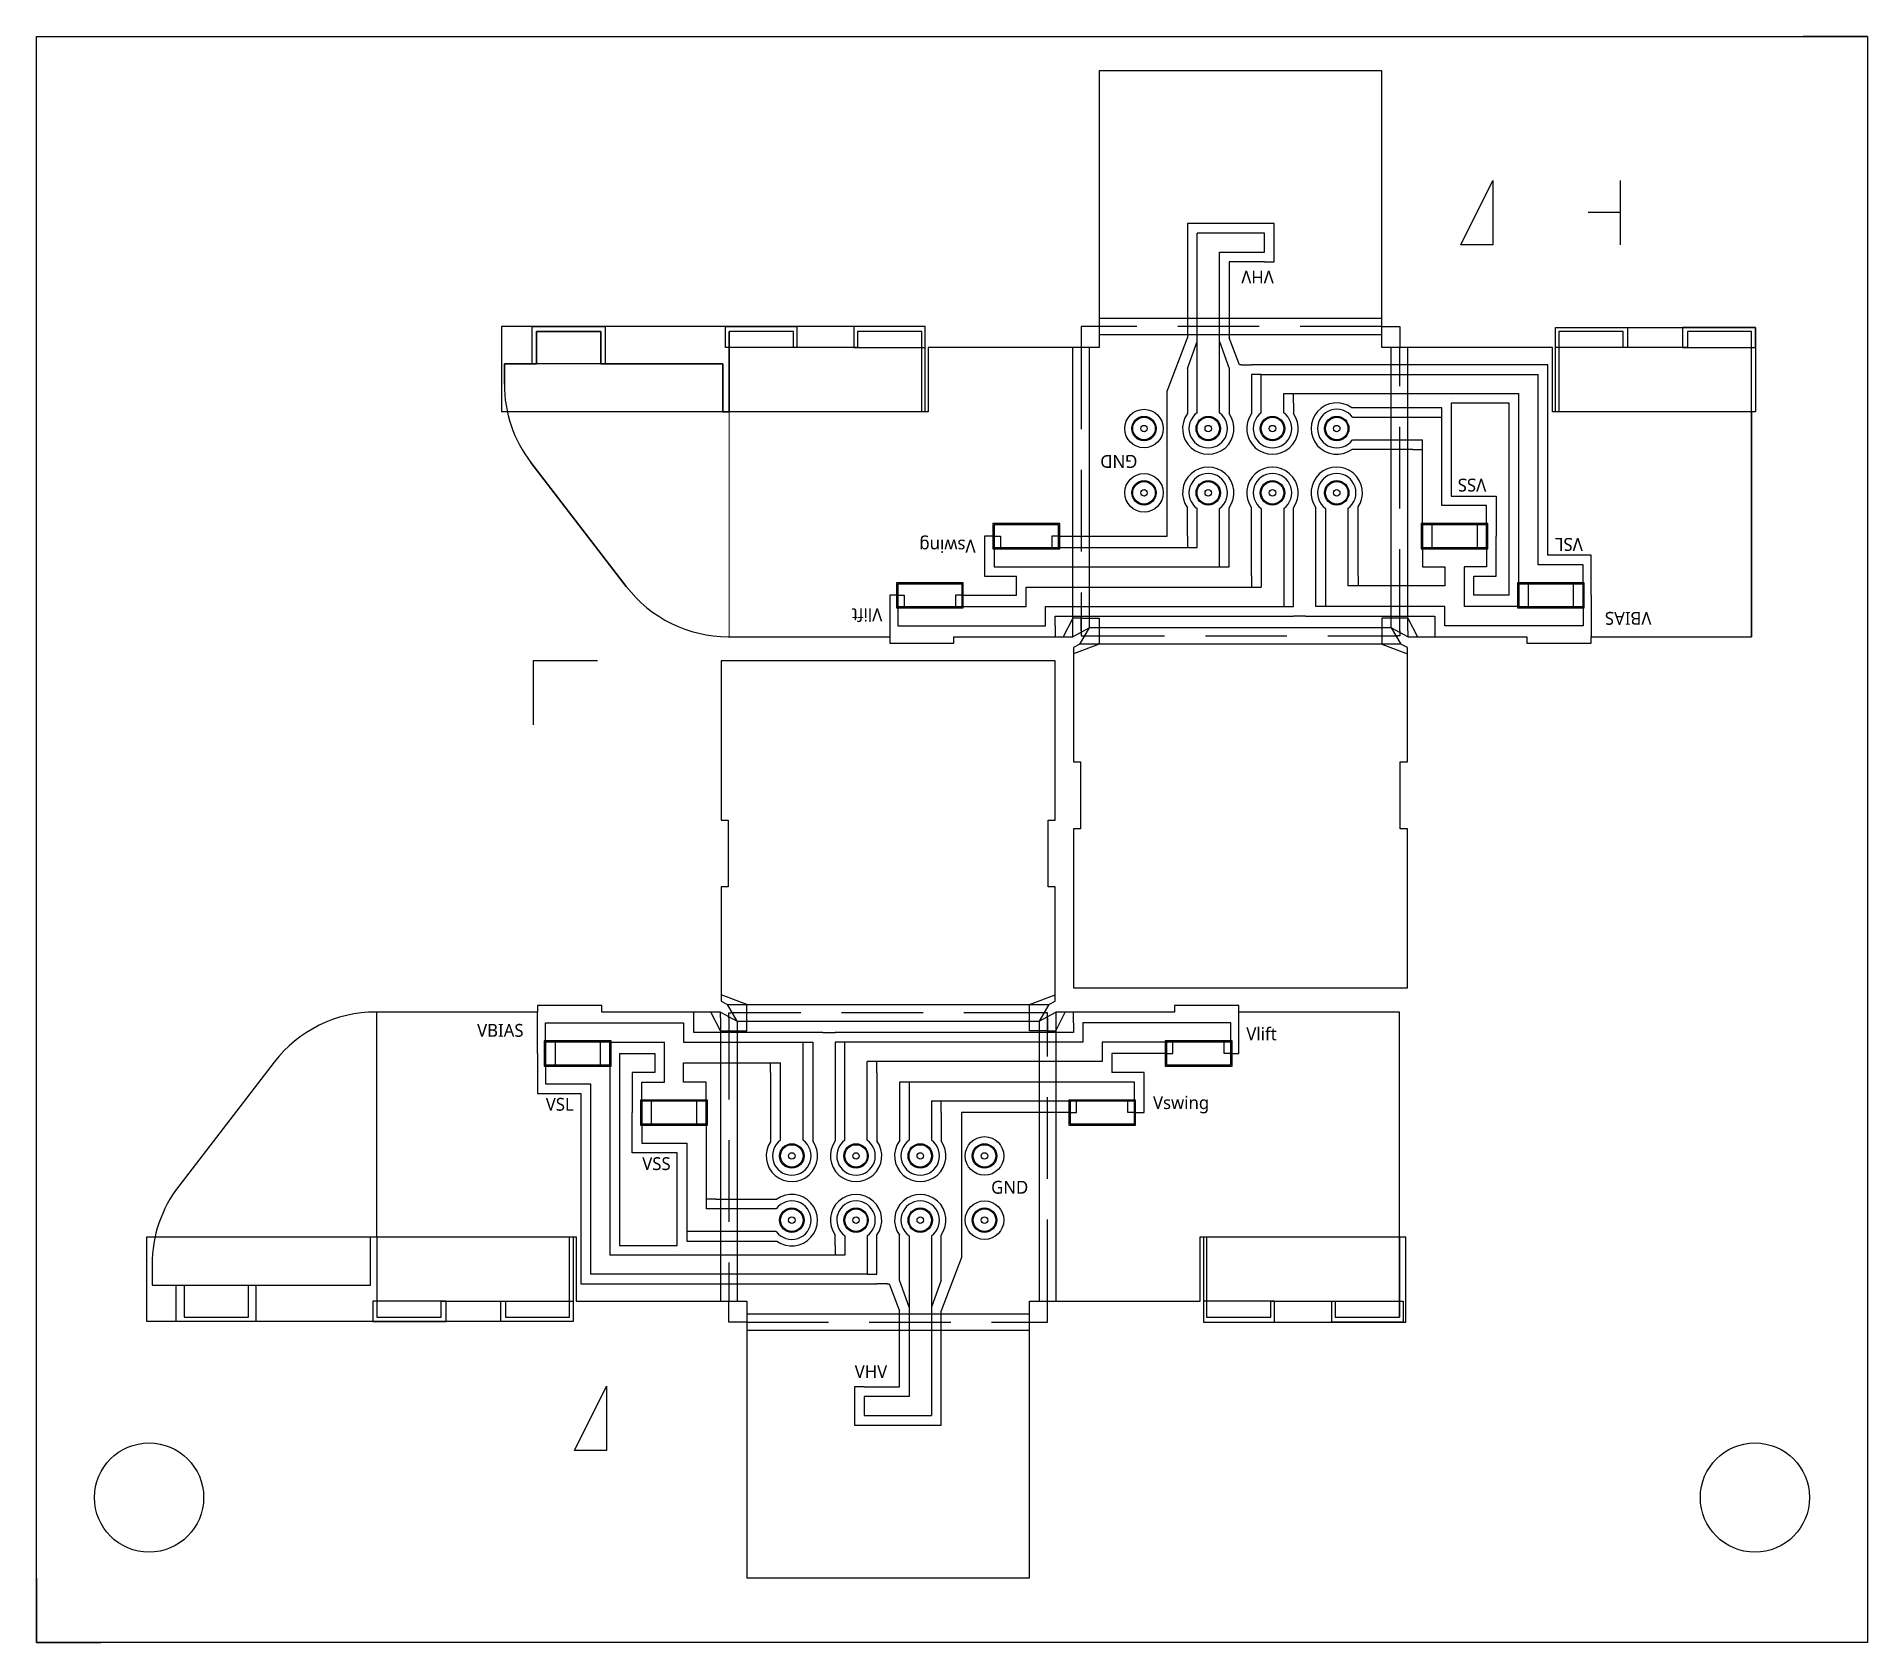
# Model space of a CAD drawing. Header units: millimetres. Extents: x 5.3 to 33.8, y 19.4 to 44.4.
import ezdxf

# ---------------------------------------------------------------- set-up
doc = ezdxf.new("R2010")
doc.units = ezdxf.units.MM
doc.linetypes.add('CENTERX2', pattern=[20.32, 12.7, -2.54, 2.54, -2.54])
doc.linetypes.add('HIDDEN', pattern=[1.905, 1.27, -0.635])
for name, color, linetype in [('Copper', 40, 'Continuous'), ('Copper_Release', 32, 'Continuous'), ('FR4', 50, 'Continuous'), ('FR4_Raster', 60, 'Continuous'), ('Markers', 134, 'Continuous'), ('Outline', 74, 'Continuous'), ('Release_100um_holes', 11, 'Continuous'), ('Release_380um_holes', 10, 'Continuous'), ('Traces', 160, 'Continuous')]:
    doc.layers.add(name, color=color, linetype=linetype)

msp = doc.modelspace()

# ---------------------------------------------------------------- texts
at = {"layer": 'Copper', "char_height": 0.2, "attachment_point": 1, "rotation": 180}
for s, width, insert in [('{\\fSegoe UI|b0|i0|c0|p34;VHV}', 1.40538, (24.593, 40.593)), ('{\\fSegoe UI|b0|i0|c0|p34;GND}', 1.40538, (22.47, 37.722)), ('{\\fSegoe UI|b0|i0|c0|p34;VSS}', 1.40538, (27.901, 37.354)), ('{\\fSegoe UI|b0|i0|c0|p34;Vswing}', 1.40538, (19.95, 36.404)), ('{\\fSegoe UI|b0|i0|c0|p34;VSL}', 1.40538, (29.403, 36.43)), ('{\\fSegoe UI|b0|i0|c0|p34;Vlift}', 1.40538, (18.498, 35.334)), ('{\\fSegoe UI|b0|i0|c0|p34;VBIAS}', 0.9083, (30.472, 35.279))]:
    msp.add_mtext_dynamic_manual_height_columns(s, width=width, gutter_width=5, heights=[0], dxfattribs=dict(at, insert=insert))
at = {"layer": 'Copper', "char_height": 0.2, "attachment_point": 1}
for s, width, insert in [('{\\fSegoe UI|b0|i0|c0|p34;VBIAS}', 0.9083, (12.191, 29.065)), ('{\\fSegoe UI|b0|i0|c0|p34;Vlift}', 1.40538, (24.165, 29.01)), ('{\\fSegoe UI|b0|i0|c0|p34;Vswing}', 1.40538, (22.713, 27.94)), ('{\\fSegoe UI|b0|i0|c0|p34;VSL}', 1.40538, (13.26, 27.914)), ('{\\fSegoe UI|b0|i0|c0|p34;VSS}', 1.40538, (14.762, 26.99)), ('{\\fSegoe UI|b0|i0|c0|p34;GND}', 1.40538, (20.193, 26.622)), ('{\\fSegoe UI|b0|i0|c0|p34;VHV}', 1.40538, (18.07, 23.751))]:
    msp.add_mtext_dynamic_manual_height_columns(s, width=width, gutter_width=5, heights=[0], dxfattribs=dict(at, insert=insert))

# ---------------------------------------------------------------- blocks, each defined once
blk = doc.blocks.new('*U1')
blk.add_circle((0, 0), 0.175)
blk = doc.blocks.new('*U2')
at = {"color": 0, "linetype": 'ByBlock', "lineweight": -2, "transparency": 16777216}
for p in [(0, 0), (1, 0), (2, 0), (3, 0), (0, -1), (1, -1), (2, -1), (3, -1)]:
    blk.add_blockref('*U1', p, dxfattribs=at)
blk = doc.blocks.new('*U36')
blk.add_circle((0, 0), 0.175)
blk = doc.blocks.new('*U35')
at = {"color": 0, "linetype": 'ByBlock', "lineweight": -2, "transparency": 16777216}
for p in [(0, 0), (1, 0), (2, 0), (3, 0), (0, -1), (1, -1), (2, -1), (3, -1)]:
    blk.add_blockref('*U36', p, dxfattribs=at)

# ---------------------------------------------------------------- linework, layer by layer
at = {"linetype": 'Continuous', "lineweight": 25}
for p, q in [((21.873, 43.903), (21.873, 39.594)), ((26.273, 43.903), (21.873, 43.903)), ((26.273, 39.594), (26.273, 43.903)), ((13.115, 39.844), (13.115, 39.344)), ((14.115, 39.844), (13.115, 39.844)), ((14.115, 39.344), (14.115, 39.844)), ((16.115, 39.844), (16.115, 38.594)), ((17.115, 39.844), (16.115, 39.844)), ((16.115, 39.844), (16.115, 38.594)), ((17.115, 39.594), (17.115, 39.844)), ((18.115, 39.844), (18.115, 39.594)), ((19.115, 39.844), (18.115, 39.844)), ((19.115, 38.594), (19.115, 39.844)), ((29.032, 39.844), (29.032, 38.594)), ((30.032, 39.844), (29.032, 39.844)), ((30.032, 39.594), (30.032, 39.844)), ((31.032, 39.844), (31.032, 39.594)), ((32.032, 39.844), (31.032, 39.844)), ((32.032, 38.594), (32.032, 39.844)), ((12.615, 39.344), (12.615, 39.024)), ((13.115, 39.344), (12.615, 39.344)), ((16.015, 39.344), (14.115, 39.344)), ((16.015, 38.594), (16.015, 39.344)), ((18.115, 39.594), (17.115, 39.594)), ((19.215, 39.594), (19.215, 38.594)), ((21.873, 39.594), (19.215, 39.594)), ((28.932, 39.594), (26.273, 39.594)), ((28.932, 38.594), (28.932, 39.594)), ((31.032, 39.594), (30.032, 39.594)), ((16.115, 38.594), (16.015, 38.594)), ((19.215, 38.594), (19.115, 38.594)), ((29.032, 38.594), (28.932, 38.594)), ((13.029, 37.805), (14.514, 35.874)), ((20.24, 36.834), (20.24, 36.484)), ((21.24, 36.834), (20.24, 36.834)), ((21.24, 36.484), (21.24, 36.834)), ((26.907, 36.834), (26.907, 36.484)), ((27.907, 36.834), (26.907, 36.834)), ((27.907, 36.484), (27.907, 36.834)), ((20.24, 36.484), (21.24, 36.484)), ((26.907, 36.484), (27.907, 36.484)), ((18.74, 35.914), (18.74, 35.564)), ((19.74, 35.914), (18.74, 35.914)), ((19.74, 35.564), (19.74, 35.914)), ((28.407, 35.914), (28.407, 35.564)), ((29.407, 35.914), (28.407, 35.914)), ((29.407, 35.564), (29.407, 35.914)), ((18.74, 35.564), (19.74, 35.564)), ((28.407, 35.564), (29.407, 35.564)), ((16.099, 35.094), (18.615, 35.094)), ((18.615, 35.094), (18.615, 34.994)), ((19.615, 35.094), (21.465, 35.094)), ((19.615, 34.994), (19.615, 35.094)), ((21.723, 35.234), (21.465, 35.094)), ((21.573, 34.975), (21.723, 35.234)), ((26.682, 35.094), (26.423, 35.234)), ((26.423, 35.234), (26.573, 34.975)), ((26.682, 35.094), (28.532, 35.094)), ((28.532, 35.094), (28.532, 34.994)), ((29.532, 35.094), (32.032, 35.094)), ((29.532, 34.994), (29.532, 35.094)), ((18.615, 34.994), (19.615, 34.994)), ((21.573, 34.975), (21.473, 34.925)), ((21.473, 34.925), (21.473, 33.145)), ((26.673, 34.925), (26.573, 34.975)), ((26.673, 33.145), (26.673, 34.925)), ((28.532, 34.994), (29.532, 34.994)), ((15.99, 34.719), (15.99, 32.239)), ((21.19, 34.719), (15.99, 34.719)), ((21.19, 32.239), (21.19, 34.719)), ((21.473, 33.145), (21.583, 33.145)), ((21.583, 33.145), (21.583, 32.105)), ((26.563, 33.145), (26.673, 33.145)), ((26.563, 32.105), (26.563, 33.145)), ((15.99, 32.239), (16.1, 32.239)), ((16.1, 32.239), (16.1, 31.199)), ((21.08, 32.239), (21.19, 32.239)), ((21.08, 31.199), (21.08, 32.239)), ((21.473, 32.105), (21.473, 29.625)), ((21.583, 32.105), (21.473, 32.105)), ((26.673, 32.105), (26.563, 32.105)), ((26.673, 29.625), (26.673, 32.105)), ((15.99, 31.199), (15.99, 29.419)), ((16.1, 31.199), (15.99, 31.199)), ((21.19, 31.199), (21.08, 31.199)), ((21.19, 29.419), (21.19, 31.199)), ((15.99, 29.419), (16.09, 29.369)), ((16.24, 29.11), (16.09, 29.369)), ((21.09, 29.369), (20.94, 29.11)), ((21.09, 29.369), (21.19, 29.419)), ((21.473, 29.625), (26.673, 29.625)), ((13.131, 29.25), (10.616, 29.25)), ((13.131, 29.35), (13.131, 29.25)), ((14.131, 29.35), (13.131, 29.35)), ((14.131, 29.25), (14.131, 29.35)), ((15.981, 29.25), (14.131, 29.25)), ((15.981, 29.25), (16.24, 29.11)), ((20.94, 29.11), (21.198, 29.25)), ((23.048, 29.25), (21.198, 29.25)), ((23.048, 29.35), (23.048, 29.25)), ((24.048, 29.35), (23.048, 29.35)), ((24.048, 29.25), (24.048, 29.35)), ((26.548, 29.25), (24.048, 29.25)), ((14.256, 28.78), (13.256, 28.78)), ((13.256, 28.78), (13.256, 28.43)), ((14.256, 28.43), (14.256, 28.78)), ((23.923, 28.78), (22.923, 28.78)), ((22.923, 28.78), (22.923, 28.43)), ((23.923, 28.43), (23.923, 28.78)), ((9.031, 28.47), (7.546, 26.539)), ((13.256, 28.43), (14.256, 28.43)), ((22.923, 28.43), (23.923, 28.43)), ((15.756, 27.86), (14.756, 27.86)), ((14.756, 27.86), (14.756, 27.51)), ((15.756, 27.51), (15.756, 27.86)), ((22.423, 27.86), (21.423, 27.86)), ((21.423, 27.86), (21.423, 27.51)), ((22.423, 27.51), (22.423, 27.86)), ((14.756, 27.51), (15.756, 27.51)), ((21.423, 27.51), (22.423, 27.51)), ((10.531, 25.75), (10.631, 25.75)), ((10.531, 25), (10.531, 25.75)), ((10.631, 25.75), (10.631, 24.5)), ((13.631, 25.75), (13.731, 25.75)), ((13.631, 24.5), (13.631, 25.75)), ((13.731, 25.75), (13.731, 24.75)), ((23.448, 25.75), (23.548, 25.75)), ((23.448, 24.75), (23.448, 25.75)), ((23.548, 25.75), (23.548, 24.5)), ((26.548, 24.5), (26.548, 25.75)), ((26.548, 24.5), (26.548, 25.75)), ((7.131, 25.32), (7.131, 25)), ((7.131, 25), (7.631, 25)), ((7.631, 25), (7.631, 24.5)), ((8.631, 25), (10.531, 25)), ((8.631, 24.5), (8.631, 25)), ((11.631, 24.75), (12.631, 24.75)), ((11.631, 24.5), (11.631, 24.75)), ((12.631, 24.75), (12.631, 24.5)), ((13.731, 24.75), (16.39, 24.75)), ((16.39, 24.75), (16.39, 20.442)), ((20.79, 24.75), (23.448, 24.75)), ((20.79, 20.442), (20.79, 24.75)), ((24.548, 24.75), (25.548, 24.75)), ((24.548, 24.5), (24.548, 24.75)), ((25.548, 24.75), (25.548, 24.5)), ((7.631, 24.5), (8.631, 24.5)), ((10.631, 24.5), (11.631, 24.5)), ((12.631, 24.5), (13.631, 24.5)), ((23.548, 24.5), (24.548, 24.5)), ((25.548, 24.5), (26.548, 24.5)), ((16.39, 20.442), (20.79, 20.442))]:
    msp.add_line(p, q, dxfattribs=at)
for p, q in [((21.873, 39.923), (21.594, 39.923)), ((21.594, 39.923), (21.594, 39.594)), ((21.873, 40.053), (26.273, 40.053)), ((26.273, 39.923), (26.553, 39.923)), ((26.553, 39.923), (26.553, 39.594)), ((26.273, 39.793), (21.873, 39.793)), ((21.465, 35.094), (21.465, 39.594)), ((21.723, 35.234), (21.723, 39.594)), ((26.423, 35.234), (26.423, 39.594)), ((26.682, 35.184), (26.682, 39.594)), ((32.032, 38.594), (32.032, 35.094)), ((21.465, 35.384), (21.315, 35.094)), ((21.594, 35.384), (21.465, 35.384)), ((21.594, 35.184), (21.594, 35.384)), ((21.594, 35.384), (21.673, 35.384)), ((21.673, 35.384), (21.873, 35.384)), ((21.873, 35.384), (21.873, 35.184)), ((26.473, 35.384), (26.273, 35.384)), ((26.273, 35.384), (26.273, 35.184)), ((26.682, 35.384), (26.473, 35.384)), ((26.682, 35.184), (26.682, 35.384)), ((26.682, 35.384), (26.832, 35.094)), ((21.594, 35.184), (21.594, 35.105)), ((21.594, 35.105), (21.623, 35.105)), ((26.423, 35.234), (21.723, 35.234)), ((21.873, 35.184), (21.873, 35.105)), ((21.873, 35.105), (21.873, 34.975)), ((26.273, 35.184), (26.273, 34.975)), ((26.553, 35.105), (26.523, 35.105)), ((26.553, 35.184), (26.553, 35.105)), ((26.682, 35.184), (26.682, 35.094)), ((21.873, 34.975), (21.473, 34.825)), ((26.573, 34.975), (21.573, 34.975)), ((26.273, 34.975), (26.673, 34.825)), ((16.39, 29.369), (15.99, 29.519)), ((16.09, 29.369), (21.09, 29.369)), ((16.39, 29.16), (16.39, 29.369)), ((20.79, 29.369), (21.19, 29.519)), ((20.79, 29.24), (20.79, 29.369)), ((10.631, 25.75), (10.631, 29.25)), ((15.981, 28.96), (15.831, 29.25)), ((15.981, 29.16), (15.981, 29.25)), ((15.981, 29.16), (15.981, 24.75)), ((15.981, 29.16), (15.981, 28.96)), ((16.11, 29.16), (16.11, 29.24)), ((16.11, 29.24), (16.14, 29.24)), ((16.24, 29.11), (16.24, 24.75)), ((16.24, 29.11), (20.94, 29.11)), ((16.39, 28.96), (16.39, 29.16)), ((20.79, 29.16), (20.79, 29.24)), ((20.79, 28.96), (20.79, 29.16)), ((20.94, 29.11), (20.94, 24.75)), ((21.069, 29.24), (21.04, 29.24)), ((21.069, 29.16), (21.069, 29.24)), ((21.069, 29.16), (21.069, 28.96)), ((21.198, 29.25), (21.198, 24.75)), ((21.198, 28.96), (21.348, 29.25)), ((15.981, 28.96), (16.19, 28.96)), ((16.19, 28.96), (16.39, 28.96)), ((20.99, 28.96), (20.79, 28.96)), ((21.069, 28.96), (20.99, 28.96)), ((21.069, 28.96), (21.198, 28.96)), ((16.11, 24.421), (16.11, 24.75)), ((16.39, 24.551), (20.79, 24.551)), ((21.069, 24.421), (21.069, 24.75)), ((16.39, 24.421), (16.11, 24.421)), ((20.79, 24.291), (16.39, 24.291)), ((20.79, 24.421), (21.069, 24.421))]:
    msp.add_line(p, q)
at = {"linetype": 'HIDDEN'}
for p, q in [((26.273, 39.923), (21.873, 39.923)), ((21.594, 39.594), (21.594, 35.184)), ((26.553, 35.184), (26.553, 39.594)), ((21.623, 35.105), (26.523, 35.105)), ((16.11, 29.16), (16.11, 24.75)), ((21.04, 29.24), (16.14, 29.24)), ((21.069, 24.75), (21.069, 29.16)), ((16.39, 24.421), (20.79, 24.421))]:
    msp.add_line(p, q, dxfattribs=at)
at = {"linetype": 'CENTERX2', "lineweight": 18}
for p, q in [((16.115, 38.594), (16.115, 35.094)), ((26.548, 25.75), (26.548, 29.25))]:
    msp.add_line(p, q, dxfattribs=at)
at = {"linetype": 'Continuous', "lineweight": 25}
for centre, start, end in [((14.615, 39.024), 180, 217.5686), ((16.099, 37.094), 217.5686, 270), ((10.616, 27.25), 90, 142.4314), ((9.131, 25.32), 142.4314, 180)]:
    msp.add_arc(centre, 2, start, end, dxfattribs=at)
at = {"layer": 'Copper'}
for p, q in [((33.834, 44.436), (32.834, 44.436)), ((33.834, 44.436), (33.834, 43.436)), ((24.598, 41.528), (23.248, 41.528)), ((23.248, 41.528), (23.248, 39.747)), ((24.448, 41.378), (23.398, 41.378)), ((23.398, 39.69), (23.398, 41.378)), ((24.448, 41.078), (24.448, 41.378)), ((24.598, 40.928), (24.598, 41.528)), ((23.748, 39.69), (23.748, 41.078)), ((23.748, 41.078), (24.448, 41.078)), ((24.448, 40.928), (23.898, 40.928)), ((23.898, 40.928), (23.898, 39.747)), ((24.448, 40.928), (24.598, 40.928)), ((22.931, 38.914), (23.248, 39.747)), ((23.248, 39.267), (23.398, 39.69)), ((23.748, 39.69), (23.898, 39.267)), ((24.058, 39.328), (23.898, 39.747)), ((23.248, 39.267), (23.248, 38.567)), ((23.898, 39.267), (23.898, 38.567)), ((24.088, 39.328), (24.058, 39.328)), ((24.088, 39.328), (24.248, 39.328)), ((24.398, 39.328), (24.248, 39.328)), ((24.248, 39.178), (24.248, 38.567)), ((24.398, 39.178), (24.248, 39.178)), ((28.857, 39.328), (24.398, 39.328)), ((24.398, 39.178), (28.707, 39.178)), ((28.707, 36.214), (28.707, 39.178)), ((28.857, 39.178), (28.857, 39.328)), ((28.857, 36.364), (28.857, 39.178)), ((22.931, 36.659), (22.931, 38.914)), ((24.898, 38.878), (28.407, 38.878)), ((24.898, 38.728), (24.898, 38.878)), ((27.357, 38.819), (27.357, 38.819)), ((28.407, 35.914), (28.407, 38.878)), ((24.898, 38.728), (24.898, 38.567)), ((27.207, 38.659), (25.807, 38.659)), ((27.207, 38.509), (27.207, 38.659)), ((27.207, 37.134), (27.207, 38.509)), ((28.257, 38.728), (27.357, 38.728)), ((27.357, 38.728), (27.357, 38.659)), ((27.357, 38.659), (27.357, 37.284)), ((28.257, 35.739), (28.257, 38.728)), ((26.757, 38.009), (25.807, 38.009)), ((26.757, 38.009), (26.907, 38.009)), ((26.907, 36.834), (26.907, 38.009)), ((23.248, 36.659), (23.248, 37.101)), ((23.898, 36.184), (23.898, 37.101)), ((24.248, 36.039), (24.248, 37.101)), ((24.898, 35.564), (24.898, 37.101)), ((25.248, 35.564), (25.248, 37.101)), ((25.907, 36.034), (25.907, 37.113)), ((27.907, 37.134), (27.207, 37.134)), ((27.357, 37.284), (28.057, 37.284)), ((27.907, 36.834), (27.907, 37.134)), ((28.057, 37.284), (28.057, 36.659)), ((27.057, 36.484), (27.057, 36.834)), ((27.757, 36.834), (27.757, 36.484)), ((20.24, 36.659), (20.09, 36.659)), ((20.09, 36.659), (20.09, 36.034)), ((20.24, 36.659), (20.34, 36.659)), ((20.24, 36.484), (20.24, 36.184)), ((20.34, 36.659), (20.34, 36.484)), ((21.24, 36.659), (21.14, 36.659)), ((21.14, 36.659), (21.14, 36.484)), ((21.24, 36.659), (22.931, 36.659)), ((21.24, 36.484), (23.248, 36.484)), ((23.248, 36.659), (23.248, 36.484)), ((26.907, 36.484), (26.907, 36.184)), ((27.907, 36.484), (27.907, 36.184)), ((28.057, 36.659), (28.057, 36.659)), ((28.057, 36.034), (28.057, 36.659)), ((29.407, 36.214), (28.707, 36.214)), ((29.532, 36.364), (28.857, 36.364)), ((29.407, 35.914), (29.407, 36.214)), ((29.532, 36.214), (29.532, 36.364)), ((29.532, 35.739), (29.532, 36.214)), ((20.09, 36.034), (20.59, 36.034)), ((20.24, 36.184), (23.748, 36.184)), ((20.59, 35.739), (20.59, 36.034)), ((23.748, 36.184), (23.898, 36.184)), ((24.248, 36.039), (24.248, 35.864)), ((25.907, 36.034), (25.907, 35.884)), ((26.907, 36.184), (27.257, 36.184)), ((27.257, 36.184), (27.257, 35.884)), ((27.907, 36.184), (27.557, 36.184)), ((27.557, 36.184), (27.557, 35.564)), ((27.707, 35.739), (27.707, 36.034)), ((27.707, 36.034), (28.057, 36.034)), ((28.557, 35.564), (28.557, 35.914)), ((29.257, 35.564), (29.257, 35.914)), ((18.74, 35.739), (18.615, 35.739)), ((18.615, 35.739), (18.615, 35.094)), ((18.74, 35.739), (18.84, 35.739)), ((18.84, 35.739), (18.84, 35.564)), ((19.74, 35.739), (19.64, 35.739)), ((19.64, 35.739), (19.64, 35.564)), ((19.74, 35.739), (20.59, 35.739)), ((20.74, 35.564), (20.74, 35.864)), ((20.74, 35.864), (24.248, 35.864)), ((27.257, 35.884), (25.907, 35.884)), ((28.257, 35.739), (27.707, 35.739)), ((29.532, 35.739), (29.532, 35.094)), ((18.74, 35.564), (18.74, 35.264)), ((19.74, 35.564), (20.74, 35.564)), ((21.04, 35.264), (21.04, 35.564)), ((21.04, 35.564), (24.748, 35.564)), ((21.19, 35.264), (21.19, 35.414)), ((21.19, 35.414), (24.748, 35.414)), ((24.748, 35.564), (24.898, 35.564)), ((24.748, 35.414), (24.898, 35.414)), ((25.058, 35.414), (24.898, 35.414)), ((25.088, 35.414), (25.058, 35.414)), ((25.088, 35.414), (25.248, 35.414)), ((25.398, 35.564), (25.248, 35.564)), ((25.248, 35.414), (27.098, 35.414)), ((27.257, 35.564), (25.398, 35.564)), ((27.098, 35.414), (27.098, 35.094)), ((27.257, 35.264), (27.257, 35.564)), ((28.407, 35.564), (27.557, 35.564)), ((29.407, 35.564), (29.407, 35.264)), ((18.74, 35.264), (21.04, 35.264)), ((21.19, 35.264), (21.19, 35.094)), ((29.407, 35.264), (27.257, 35.264)), ((13.131, 28.605), (13.131, 29.25)), ((13.256, 28.78), (13.256, 29.08)), ((13.256, 29.08), (15.406, 29.08)), ((15.406, 29.08), (15.406, 28.78)), ((15.565, 28.93), (15.565, 29.25)), ((21.473, 29.08), (21.473, 29.25)), ((21.473, 29.08), (21.473, 28.93)), ((23.923, 29.08), (21.623, 29.08)), ((21.623, 29.08), (21.623, 28.78)), ((23.923, 28.78), (23.923, 29.08)), ((24.048, 28.605), (24.048, 29.25)), ((17.415, 28.93), (15.565, 28.93)), ((17.575, 28.93), (17.415, 28.93)), ((17.575, 28.93), (17.605, 28.93)), ((17.605, 28.93), (17.765, 28.93)), ((17.915, 28.93), (17.765, 28.93)), ((21.473, 28.93), (17.915, 28.93)), ((13.131, 28.605), (13.131, 28.13)), ((13.406, 28.78), (13.406, 28.43)), ((14.106, 28.78), (14.106, 28.43)), ((14.256, 28.78), (15.106, 28.78)), ((14.406, 28.605), (14.956, 28.605)), ((14.406, 28.605), (14.406, 25.617)), ((14.956, 28.605), (14.956, 28.31)), ((15.106, 28.16), (15.106, 28.78)), ((15.406, 28.78), (17.265, 28.78)), ((17.265, 28.78), (17.415, 28.78)), ((17.415, 28.78), (17.415, 27.243)), ((17.765, 28.78), (17.765, 27.243)), ((17.915, 28.78), (17.765, 28.78)), ((21.623, 28.78), (17.915, 28.78)), ((22.923, 28.78), (21.923, 28.78)), ((21.923, 28.78), (21.923, 28.48)), ((22.923, 28.605), (22.073, 28.605)), ((22.073, 28.605), (22.073, 28.31)), ((22.923, 28.605), (23.023, 28.605)), ((23.023, 28.605), (23.023, 28.78)), ((23.823, 28.605), (23.823, 28.78)), ((23.923, 28.605), (23.823, 28.605)), ((23.923, 28.605), (24.048, 28.605)), ((13.256, 28.43), (13.256, 28.13)), ((14.256, 28.43), (14.256, 25.467)), ((14.956, 28.31), (14.606, 28.31)), ((14.606, 28.31), (14.606, 27.685)), ((15.406, 28.16), (15.406, 28.46)), ((15.406, 28.46), (16.756, 28.46)), ((16.756, 28.31), (16.756, 28.46)), ((16.756, 28.31), (16.756, 27.231)), ((21.923, 28.48), (18.415, 28.48)), ((18.415, 28.305), (18.415, 28.48)), ((18.415, 28.305), (18.415, 27.243)), ((22.573, 28.31), (22.073, 28.31)), ((22.573, 27.685), (22.573, 28.31)), ((13.131, 28.13), (13.131, 27.98)), ((13.131, 27.98), (13.806, 27.98)), ((13.256, 28.13), (13.956, 28.13)), ((13.806, 27.98), (13.806, 25.167)), ((13.956, 28.13), (13.956, 25.167)), ((14.756, 27.86), (14.756, 28.16)), ((14.756, 28.16), (15.106, 28.16)), ((15.756, 28.16), (15.406, 28.16)), ((15.756, 27.86), (15.756, 28.16)), ((18.765, 28.16), (18.765, 27.243)), ((18.915, 28.16), (18.765, 28.16)), ((22.423, 28.16), (18.915, 28.16)), ((22.423, 27.86), (22.423, 28.16)), ((14.606, 27.06), (14.606, 27.685)), ((14.606, 27.685), (14.606, 27.685)), ((14.906, 27.51), (14.906, 27.86)), ((15.606, 27.86), (15.606, 27.51)), ((21.423, 27.86), (19.415, 27.86)), ((19.415, 27.685), (19.415, 27.86)), ((19.415, 27.685), (19.415, 27.243)), ((21.423, 27.685), (19.732, 27.685)), ((19.732, 27.685), (19.732, 25.43)), ((21.423, 27.685), (21.523, 27.685)), ((21.523, 27.685), (21.523, 27.86)), ((22.323, 27.685), (22.323, 27.86)), ((22.423, 27.685), (22.323, 27.685)), ((22.423, 27.685), (22.573, 27.685)), ((14.756, 27.51), (14.756, 27.21)), ((15.756, 27.51), (15.756, 26.335)), ((14.756, 27.21), (15.456, 27.21)), ((15.456, 27.21), (15.456, 25.835)), ((15.306, 27.06), (14.606, 27.06)), ((15.306, 25.685), (15.306, 27.06)), ((15.906, 26.335), (15.756, 26.335)), ((15.906, 26.335), (16.856, 26.335)), ((15.306, 25.617), (15.306, 25.685)), ((15.456, 25.835), (15.456, 25.685)), ((15.456, 25.685), (16.856, 25.685)), ((17.765, 25.617), (17.765, 25.777)), ((18.415, 25.167), (18.415, 25.777)), ((18.765, 25.077), (18.765, 25.777)), ((19.415, 25.077), (19.415, 25.777)), ((17.765, 25.467), (14.256, 25.467)), ((14.406, 25.617), (15.306, 25.617)), ((15.306, 25.525), (15.306, 25.525)), ((17.765, 25.617), (17.765, 25.467)), ((19.732, 25.43), (19.415, 24.597)), ((13.806, 25.167), (13.806, 25.017)), ((18.265, 25.167), (13.956, 25.167)), ((18.265, 25.167), (18.415, 25.167)), ((13.806, 25.017), (18.265, 25.017)), ((18.265, 25.017), (18.415, 25.017)), ((18.575, 25.017), (18.415, 25.017)), ((18.575, 25.017), (18.605, 25.017)), ((18.605, 25.017), (18.765, 24.597)), ((18.915, 24.654), (18.765, 25.077)), ((19.415, 25.077), (19.265, 24.654)), ((18.765, 23.417), (18.765, 24.597)), ((18.915, 24.654), (18.915, 23.267)), ((19.265, 24.654), (19.265, 22.967)), ((19.415, 22.817), (19.415, 24.597)), ((18.215, 23.417), (18.065, 23.417)), ((18.065, 23.417), (18.065, 22.817)), ((18.215, 23.417), (18.765, 23.417)), ((18.915, 23.267), (18.215, 23.267)), ((18.215, 23.267), (18.215, 22.967)), ((18.065, 22.817), (19.415, 22.817)), ((18.215, 22.967), (19.265, 22.967)), ((5.334, 19.437), (5.334, 20.437)), ((5.334, 19.437), (6.334, 19.437))]:
    msp.add_line(p, q, dxfattribs=at)
at = {"layer": 'Copper', "linetype": 'Continuous', "lineweight": 25}
for p, q in [((27.057, 36.834), (26.907, 36.834)), ((27.907, 36.834), (27.757, 36.834)), ((20.24, 36.484), (20.34, 36.484)), ((21.14, 36.484), (21.24, 36.484)), ((26.907, 36.484), (27.057, 36.484)), ((27.757, 36.484), (27.907, 36.484)), ((28.557, 35.914), (28.407, 35.914)), ((29.407, 35.914), (29.257, 35.914)), ((18.74, 35.564), (18.84, 35.564)), ((19.64, 35.564), (19.74, 35.564)), ((28.407, 35.564), (28.557, 35.564)), ((29.257, 35.564), (29.407, 35.564)), ((18.615, 35.094), (18.615, 34.994)), ((19.615, 35.094), (21.19, 35.094)), ((19.615, 34.994), (19.615, 35.094)), ((27.098, 35.094), (28.532, 35.094)), ((28.532, 35.094), (28.532, 34.994)), ((29.532, 34.994), (29.532, 35.094)), ((18.615, 34.994), (19.615, 34.994)), ((28.532, 34.994), (29.532, 34.994)), ((13.131, 29.35), (13.131, 29.25)), ((14.131, 29.35), (13.131, 29.35)), ((14.131, 29.25), (14.131, 29.35)), ((15.565, 29.25), (14.131, 29.25)), ((23.048, 29.25), (21.473, 29.25)), ((23.048, 29.35), (23.048, 29.25)), ((24.048, 29.35), (23.048, 29.35)), ((24.048, 29.25), (24.048, 29.35)), ((13.406, 28.78), (13.256, 28.78)), ((14.256, 28.78), (14.106, 28.78)), ((23.023, 28.78), (22.923, 28.78)), ((23.923, 28.78), (23.823, 28.78)), ((13.256, 28.43), (13.406, 28.43)), ((14.106, 28.43), (14.256, 28.43)), ((14.906, 27.86), (14.756, 27.86)), ((15.756, 27.86), (15.606, 27.86)), ((21.523, 27.86), (21.423, 27.86)), ((22.423, 27.86), (22.323, 27.86)), ((14.756, 27.51), (14.906, 27.51)), ((15.606, 27.51), (15.756, 27.51))]:
    msp.add_line(p, q, dxfattribs=at)
at = {"layer": 'Copper'}
for centre, start, end in [((23.573, 38.334), 144.3409, 35.6591), ((24.573, 38.334), 144.3409, 35.6591), ((25.573, 38.334), 54.3409, 305.6591), ((23.573, 37.334), 324.3409, 215.6591), ((24.573, 37.334), 324.3409, 215.6591), ((25.573, 37.334), 326.5249, 215.6591), ((17.09, 27.01), 146.5249, 35.6591), ((18.09, 27.01), 144.3409, 35.6591), ((19.09, 27.01), 144.3409, 35.6591), ((17.09, 26.01), 234.3409, 125.6591), ((18.09, 26.01), 324.3409, 215.6591), ((19.09, 26.01), 324.3409, 215.6591)]:
    msp.add_arc(centre, 0.4, start, end, dxfattribs=at)
at = {"layer": 'Copper_Release'}
for points in [[(19.166, 39.922), (12.569, 39.922), (12.569, 38.6), (19.166, 38.6)], [(28.977, 39.91), (32.094, 39.91), (32.094, 38.594), (28.977, 38.594)], [(13.686, 24.434), (7.051, 24.434), (7.051, 25.75), (13.686, 25.75)], [(23.497, 24.422), (26.648, 24.422), (26.648, 25.744), (23.497, 25.744)]]:
    msp.add_lwpolyline(points, close=True, dxfattribs=at)
at = {"layer": 'FR4', "linetype": 'Continuous', "lineweight": 25}
for p, q in [((21.873, 40.053), (21.873, 39.793)), ((26.273, 39.793), (26.273, 40.053)), ((21.723, 39.594), (21.465, 39.594)), ((26.682, 39.594), (26.423, 39.594)), ((15.981, 24.75), (16.24, 24.75)), ((16.39, 24.551), (16.39, 24.291)), ((20.79, 24.291), (20.79, 24.551)), ((20.94, 24.75), (21.198, 24.75))]:
    msp.add_line(p, q, dxfattribs=at)
at = {"layer": 'FR4'}
for p, q in [((21.873, 40.053), (26.273, 40.053)), ((26.273, 39.793), (21.873, 39.793)), ((21.465, 35.384), (21.465, 39.594)), ((21.723, 35.384), (21.723, 39.594)), ((26.423, 35.384), (26.423, 39.594)), ((26.682, 35.384), (26.682, 39.594)), ((21.594, 35.384), (21.465, 35.384)), ((21.594, 35.384), (21.723, 35.384)), ((26.682, 35.384), (26.423, 35.384)), ((26.273, 35.234), (21.873, 35.234)), ((21.873, 35.234), (21.873, 35.105)), ((21.873, 35.105), (21.873, 34.975)), ((26.273, 35.234), (26.273, 34.975)), ((26.273, 34.975), (21.873, 34.975)), ((16.39, 29.369), (20.79, 29.369)), ((16.39, 29.11), (16.39, 29.369)), ((20.79, 29.24), (20.79, 29.369)), ((16.39, 29.11), (20.79, 29.11)), ((20.79, 29.11), (20.79, 29.24)), ((15.981, 28.96), (15.981, 24.75)), ((15.981, 28.96), (16.24, 28.96)), ((16.24, 28.96), (16.24, 24.75)), ((20.94, 28.96), (20.94, 24.75)), ((21.069, 28.96), (20.94, 28.96)), ((21.069, 28.96), (21.198, 28.96)), ((21.198, 28.96), (21.198, 24.75)), ((16.39, 24.551), (20.79, 24.551)), ((20.79, 24.291), (16.39, 24.291))]:
    msp.add_line(p, q, dxfattribs=at)
at = {"layer": 'FR4_Raster'}
for p, q in [((32.834, 44.436), (33.834, 44.436)), ((33.834, 44.436), (33.834, 43.436)), ((5.334, 20.437), (5.334, 19.437)), ((5.334, 19.437), (6.334, 19.437))]:
    msp.add_line(p, q, dxfattribs=at)
for points in [[(14.187, 39.344), (13.048, 39.344), (13.048, 39.922), (14.187, 39.922)], [(17.168, 39.594), (16.058, 39.594), (16.058, 39.922), (17.168, 39.922)], [(18.058, 39.594), (19.166, 39.594), (19.166, 39.922), (18.058, 39.922)], [(30.101, 39.594), (28.977, 39.594), (28.977, 39.91), (30.101, 39.91)], [(30.954, 39.594), (32.094, 39.594), (32.094, 39.91), (30.954, 39.91)], [(7.508, 25), (8.746, 25), (8.746, 24.434), (7.508, 24.434)], [(11.709, 24.75), (10.569, 24.75), (10.569, 24.434), (11.709, 24.434)], [(12.562, 24.75), (13.686, 24.75), (13.686, 24.434), (12.562, 24.434)], [(24.605, 24.75), (23.497, 24.75), (23.497, 24.422), (24.605, 24.422)], [(25.495, 24.75), (26.605, 24.75), (26.605, 24.422), (25.495, 24.422)]]:
    msp.add_lwpolyline(points, close=True, dxfattribs=at)
at = {"layer": 'Markers'}
for p, q in [((27.503, 41.197), (28.003, 42.197)), ((28.003, 42.197), (28.003, 41.197)), ((29.988, 42.197), (29.988, 41.197)), ((29.988, 41.697), (29.488, 41.697)), ((28.003, 41.197), (27.503, 41.197)), ((14.063, 34.719), (13.063, 34.719)), ((13.063, 34.719), (13.063, 33.719)), ((13.708, 22.424), (14.208, 23.424)), ((14.208, 23.424), (14.208, 22.424)), ((14.208, 22.424), (13.708, 22.424))]:
    msp.add_line(p, q, dxfattribs=at)
at = {"layer": 'Outline'}
msp.add_lwpolyline([(33.834, 44.436), (33.834, 19.437), (5.334, 19.437), (5.334, 44.436)], close=True, dxfattribs=at)
for centre in [(7.084, 21.691), (32.084, 21.691)]:
    msp.add_circle(centre, 0.85, dxfattribs=at)
at = {"layer": 'Release_100um_holes', "linetype": 'Continuous', "lineweight": 25}
for p, q in [((21.873, 43.903), (21.873, 39.594)), ((26.273, 43.903), (21.873, 43.903)), ((26.273, 39.594), (26.273, 43.903)), ((13.115, 39.844), (14.115, 39.844)), ((13.115, 39.344), (13.115, 39.844)), ((14.115, 39.844), (14.115, 39.344)), ((16.115, 39.844), (16.115, 38.594)), ((17.115, 39.844), (16.115, 39.844)), ((16.115, 38.594), (16.115, 39.844)), ((17.115, 39.594), (17.115, 39.844)), ((18.115, 39.844), (18.115, 39.594)), ((19.115, 39.844), (18.115, 39.844)), ((19.115, 38.594), (19.115, 39.844)), ((29.032, 39.844), (29.032, 38.594)), ((30.032, 39.844), (29.032, 39.844)), ((30.032, 39.594), (30.032, 39.844)), ((31.032, 39.844), (31.032, 39.594)), ((32.032, 39.844), (31.032, 39.844)), ((32.032, 38.594), (32.032, 39.844)), ((12.615, 39.344), (13.115, 39.344)), ((12.615, 39.024), (12.615, 39.344)), ((14.115, 39.344), (16.015, 39.344)), ((16.015, 39.344), (16.015, 38.594)), ((18.115, 39.594), (17.115, 39.594)), ((19.215, 39.594), (19.215, 38.594)), ((21.873, 39.594), (19.215, 39.594)), ((28.932, 39.594), (26.273, 39.594)), ((28.932, 38.594), (28.932, 39.594)), ((31.032, 39.594), (30.032, 39.594)), ((16.015, 38.594), (16.115, 38.594)), ((19.215, 38.594), (19.115, 38.594)), ((29.032, 38.594), (28.932, 38.594)), ((14.514, 35.874), (13.029, 37.805)), ((20.22, 36.854), (20.22, 36.464)), ((21.26, 36.854), (20.22, 36.854)), ((21.26, 36.464), (21.26, 36.854)), ((26.887, 36.854), (26.887, 36.464)), ((27.927, 36.854), (26.887, 36.854)), ((27.927, 36.464), (27.927, 36.854)), ((20.22, 36.464), (21.26, 36.464)), ((26.887, 36.464), (27.927, 36.464)), ((18.72, 35.934), (18.72, 35.544)), ((19.76, 35.934), (18.72, 35.934)), ((19.76, 35.544), (19.76, 35.934)), ((28.387, 35.934), (28.387, 35.544)), ((29.427, 35.934), (28.387, 35.934)), ((29.427, 35.544), (29.427, 35.934)), ((18.72, 35.544), (19.76, 35.544)), ((28.387, 35.544), (29.427, 35.544)), ((16.099, 35.094), (18.615, 35.094)), ((18.615, 35.094), (18.615, 34.994)), ((19.615, 35.094), (21.315, 35.094)), ((19.615, 34.994), (19.615, 35.094)), ((26.832, 35.094), (28.532, 35.094)), ((28.532, 35.094), (28.532, 34.994)), ((29.532, 35.094), (32.032, 35.094)), ((29.532, 34.994), (29.532, 35.094)), ((18.615, 34.994), (19.615, 34.994)), ((21.473, 34.825), (21.473, 33.145)), ((26.673, 33.145), (26.673, 34.825)), ((28.532, 34.994), (29.532, 34.994)), ((15.99, 34.719), (15.99, 32.239)), ((21.19, 34.719), (15.99, 34.719)), ((21.19, 32.239), (21.19, 34.719)), ((21.473, 33.145), (21.583, 33.145)), ((21.583, 33.145), (21.583, 32.105)), ((26.563, 33.145), (26.673, 33.145)), ((26.563, 32.105), (26.563, 33.145)), ((15.99, 32.239), (16.1, 32.239)), ((16.1, 32.239), (16.1, 31.199)), ((21.08, 32.239), (21.19, 32.239)), ((21.08, 31.199), (21.08, 32.239)), ((21.473, 32.105), (21.473, 29.625)), ((21.583, 32.105), (21.473, 32.105)), ((26.673, 32.105), (26.563, 32.105)), ((26.673, 29.625), (26.673, 32.105)), ((15.99, 31.199), (15.99, 29.519)), ((16.1, 31.199), (15.99, 31.199)), ((21.19, 31.199), (21.08, 31.199)), ((21.19, 29.519), (21.19, 31.199)), ((21.473, 29.625), (26.673, 29.625)), ((13.131, 29.25), (10.616, 29.25)), ((13.131, 29.35), (13.131, 29.25)), ((14.131, 29.35), (13.131, 29.35)), ((14.131, 29.25), (14.131, 29.35)), ((15.831, 29.25), (14.131, 29.25)), ((23.048, 29.25), (21.348, 29.25)), ((23.048, 29.35), (23.048, 29.25)), ((24.048, 29.35), (23.048, 29.35)), ((24.048, 29.25), (24.048, 29.35)), ((26.548, 29.25), (24.048, 29.25)), ((14.276, 28.8), (13.236, 28.8)), ((13.236, 28.8), (13.236, 28.41)), ((14.276, 28.41), (14.276, 28.8)), ((23.943, 28.8), (22.903, 28.8)), ((22.903, 28.8), (22.903, 28.41)), ((23.943, 28.41), (23.943, 28.8)), ((9.031, 28.47), (7.546, 26.539)), ((13.236, 28.41), (14.276, 28.41)), ((22.903, 28.41), (23.943, 28.41)), ((15.776, 27.88), (14.736, 27.88)), ((14.736, 27.88), (14.736, 27.49)), ((15.776, 27.49), (15.776, 27.88)), ((22.443, 27.88), (21.403, 27.88)), ((21.403, 27.88), (21.403, 27.49)), ((22.443, 27.49), (22.443, 27.88)), ((14.736, 27.49), (15.776, 27.49)), ((21.403, 27.49), (22.443, 27.49)), ((10.531, 25.75), (10.631, 25.75)), ((10.531, 25), (10.531, 25.75)), ((10.631, 25.75), (10.631, 24.5)), ((13.631, 25.75), (13.731, 25.75)), ((13.631, 24.5), (13.631, 25.75)), ((13.731, 25.75), (13.731, 24.75)), ((23.448, 25.75), (23.548, 25.75)), ((23.448, 24.75), (23.448, 25.75)), ((23.548, 25.75), (23.548, 24.5)), ((26.548, 24.5), (26.548, 25.75)), ((26.548, 25.75), (26.548, 24.5)), ((7.131, 25.32), (7.131, 25)), ((7.131, 25), (7.631, 25)), ((7.631, 25), (7.631, 24.5)), ((8.631, 25), (10.531, 25)), ((8.631, 24.5), (8.631, 25)), ((11.631, 24.75), (12.631, 24.75)), ((11.631, 24.5), (11.631, 24.75)), ((12.631, 24.75), (12.631, 24.5)), ((13.731, 24.75), (16.39, 24.75)), ((16.39, 24.75), (16.39, 20.442)), ((20.79, 24.75), (23.448, 24.75)), ((20.79, 20.442), (20.79, 24.75)), ((24.548, 24.75), (25.548, 24.75)), ((24.548, 24.5), (24.548, 24.75)), ((25.548, 24.75), (25.548, 24.5)), ((7.631, 24.5), (8.631, 24.5)), ((10.631, 24.5), (11.631, 24.5)), ((12.631, 24.5), (13.631, 24.5)), ((23.548, 24.5), (24.548, 24.5)), ((25.548, 24.5), (26.548, 24.5)), ((16.39, 20.442), (20.79, 20.442))]:
    msp.add_line(p, q, dxfattribs=at)
at = {"layer": 'Release_100um_holes'}
for p, q in [((32.032, 38.594), (32.032, 35.094)), ((21.465, 35.384), (21.315, 35.094)), ((21.594, 35.384), (21.465, 35.384)), ((21.594, 35.384), (21.673, 35.384)), ((21.673, 35.384), (21.873, 35.384)), ((21.873, 35.384), (21.873, 35.184)), ((26.473, 35.384), (26.273, 35.384)), ((26.273, 35.384), (26.273, 35.184)), ((26.682, 35.384), (26.473, 35.384)), ((26.682, 35.384), (26.832, 35.094)), ((21.873, 35.184), (21.873, 35.105)), ((21.873, 35.105), (21.873, 34.975)), ((26.273, 35.184), (26.273, 34.975)), ((21.873, 34.975), (21.473, 34.825)), ((26.273, 34.975), (26.673, 34.825)), ((16.39, 29.369), (15.99, 29.519)), ((16.39, 29.16), (16.39, 29.369)), ((20.79, 29.369), (21.19, 29.519)), ((20.79, 29.24), (20.79, 29.369)), ((15.981, 28.96), (15.831, 29.25)), ((16.39, 28.96), (16.39, 29.16)), ((20.79, 29.16), (20.79, 29.24)), ((20.79, 28.96), (20.79, 29.16)), ((21.198, 28.96), (21.348, 29.25)), ((26.548, 25.75), (26.548, 29.25)), ((15.981, 28.96), (16.19, 28.96)), ((16.19, 28.96), (16.39, 28.96)), ((20.99, 28.96), (20.79, 28.96)), ((21.069, 28.96), (20.99, 28.96)), ((21.069, 28.96), (21.198, 28.96))]:
    msp.add_line(p, q, dxfattribs=at)
for centre in [(22.573, 38.334), (23.573, 38.334), (24.573, 38.334), (25.573, 38.334), (22.573, 37.334), (23.573, 37.334), (24.573, 37.334), (25.573, 37.334), (17.09, 27.01), (18.09, 27.01), (19.09, 27.01), (20.09, 27.01), (17.09, 26.01), (18.09, 26.01), (19.09, 26.01), (20.09, 26.01)]:
    msp.add_circle(centre, 0.05, dxfattribs=at)
at = {"layer": 'Release_100um_holes', "linetype": 'Continuous', "lineweight": 25}
for centre, start, end in [((14.615, 39.024), 180, 217.5686), ((16.099, 37.094), 217.5686, 270), ((10.616, 27.25), 90, 142.4314), ((9.131, 25.32), 142.4314, 180)]:
    msp.add_arc(centre, 2, start, end, dxfattribs=at)
at = {"layer": 'Release_380um_holes', "linetype": 'Continuous', "lineweight": 25}
for p, q in [((21.873, 43.903), (21.873, 39.594)), ((26.273, 43.903), (21.873, 43.903)), ((26.273, 39.594), (26.273, 43.903)), ((13.115, 39.844), (14.115, 39.844)), ((13.115, 39.344), (13.115, 39.844)), ((14.115, 39.844), (14.115, 39.344)), ((16.115, 39.844), (16.115, 38.594)), ((17.115, 39.844), (16.115, 39.844)), ((16.115, 38.594), (16.115, 39.844)), ((17.115, 39.594), (17.115, 39.844)), ((18.115, 39.844), (18.115, 39.594)), ((19.115, 39.844), (18.115, 39.844)), ((19.115, 38.594), (19.115, 39.844)), ((29.032, 39.844), (29.032, 38.594)), ((30.032, 39.844), (29.032, 39.844)), ((30.032, 39.594), (30.032, 39.844)), ((31.032, 39.844), (31.032, 39.594)), ((32.032, 39.844), (31.032, 39.844)), ((32.032, 38.594), (32.032, 39.844)), ((12.615, 39.344), (13.115, 39.344)), ((12.615, 39.024), (12.615, 39.344)), ((14.115, 39.344), (16.015, 39.344)), ((16.015, 39.344), (16.015, 38.594)), ((18.115, 39.594), (17.115, 39.594)), ((19.215, 39.594), (19.215, 38.594)), ((21.873, 39.594), (19.215, 39.594)), ((28.932, 39.594), (26.273, 39.594)), ((28.932, 38.594), (28.932, 39.594)), ((31.032, 39.594), (30.032, 39.594)), ((16.015, 38.594), (16.115, 38.594)), ((19.215, 38.594), (19.115, 38.594)), ((29.032, 38.594), (28.932, 38.594)), ((14.514, 35.874), (13.029, 37.805)), ((20.22, 36.854), (20.22, 36.464)), ((21.26, 36.854), (20.22, 36.854)), ((21.26, 36.464), (21.26, 36.854)), ((26.887, 36.854), (26.887, 36.464)), ((27.927, 36.854), (26.887, 36.854)), ((27.927, 36.464), (27.927, 36.854)), ((20.22, 36.464), (21.26, 36.464)), ((26.887, 36.464), (27.927, 36.464)), ((18.72, 35.934), (18.72, 35.544)), ((19.76, 35.934), (18.72, 35.934)), ((19.76, 35.544), (19.76, 35.934)), ((28.387, 35.934), (28.387, 35.544)), ((29.427, 35.934), (28.387, 35.934)), ((29.427, 35.544), (29.427, 35.934)), ((18.72, 35.544), (19.76, 35.544)), ((28.387, 35.544), (29.427, 35.544)), ((16.099, 35.094), (18.615, 35.094)), ((18.615, 35.094), (18.615, 34.994)), ((19.615, 35.094), (21.315, 35.094)), ((19.615, 34.994), (19.615, 35.094)), ((26.832, 35.094), (28.532, 35.094)), ((28.532, 35.094), (28.532, 34.994)), ((29.532, 35.094), (32.032, 35.094)), ((29.532, 34.994), (29.532, 35.094)), ((18.615, 34.994), (19.615, 34.994)), ((21.473, 34.825), (21.473, 33.145)), ((26.673, 33.145), (26.673, 34.825)), ((28.532, 34.994), (29.532, 34.994)), ((15.99, 34.719), (15.99, 32.239)), ((21.19, 34.719), (15.99, 34.719)), ((21.19, 32.239), (21.19, 34.719)), ((21.473, 33.145), (21.583, 33.145)), ((21.583, 33.145), (21.583, 32.105)), ((26.563, 33.145), (26.673, 33.145)), ((26.563, 32.105), (26.563, 33.145)), ((15.99, 32.239), (16.1, 32.239)), ((16.1, 32.239), (16.1, 31.199)), ((21.08, 32.239), (21.19, 32.239)), ((21.08, 31.199), (21.08, 32.239)), ((21.473, 32.105), (21.473, 29.625)), ((21.583, 32.105), (21.473, 32.105)), ((26.673, 32.105), (26.563, 32.105)), ((26.673, 29.625), (26.673, 32.105)), ((15.99, 31.199), (15.99, 29.519)), ((16.1, 31.199), (15.99, 31.199)), ((21.19, 31.199), (21.08, 31.199)), ((21.19, 29.519), (21.19, 31.199)), ((21.473, 29.625), (26.673, 29.625)), ((13.131, 29.25), (10.616, 29.25)), ((13.131, 29.35), (13.131, 29.25)), ((14.131, 29.35), (13.131, 29.35)), ((14.131, 29.25), (14.131, 29.35)), ((15.831, 29.25), (14.131, 29.25)), ((23.048, 29.25), (21.348, 29.25)), ((23.048, 29.35), (23.048, 29.25)), ((24.048, 29.35), (23.048, 29.35)), ((24.048, 29.25), (24.048, 29.35)), ((26.548, 29.25), (24.048, 29.25)), ((14.276, 28.8), (13.236, 28.8)), ((13.236, 28.8), (13.236, 28.41)), ((14.276, 28.41), (14.276, 28.8)), ((23.943, 28.8), (22.903, 28.8)), ((22.903, 28.8), (22.903, 28.41)), ((23.943, 28.41), (23.943, 28.8)), ((9.031, 28.47), (7.546, 26.539)), ((13.236, 28.41), (14.276, 28.41)), ((22.903, 28.41), (23.943, 28.41)), ((15.776, 27.88), (14.736, 27.88)), ((14.736, 27.88), (14.736, 27.49)), ((15.776, 27.49), (15.776, 27.88)), ((22.443, 27.88), (21.403, 27.88)), ((21.403, 27.88), (21.403, 27.49)), ((22.443, 27.49), (22.443, 27.88)), ((14.736, 27.49), (15.776, 27.49)), ((21.403, 27.49), (22.443, 27.49)), ((10.531, 25.75), (10.631, 25.75)), ((10.531, 25), (10.531, 25.75)), ((10.631, 25.75), (10.631, 24.5)), ((13.631, 25.75), (13.731, 25.75)), ((13.631, 24.5), (13.631, 25.75)), ((13.731, 25.75), (13.731, 24.75)), ((23.448, 25.75), (23.548, 25.75)), ((23.448, 24.75), (23.448, 25.75)), ((23.548, 25.75), (23.548, 24.5)), ((26.548, 24.5), (26.548, 25.75)), ((26.548, 25.75), (26.548, 24.5)), ((7.131, 25.32), (7.131, 25)), ((7.131, 25), (7.631, 25)), ((7.631, 25), (7.631, 24.5)), ((8.631, 25), (10.531, 25)), ((8.631, 24.5), (8.631, 25)), ((11.631, 24.75), (12.631, 24.75)), ((11.631, 24.5), (11.631, 24.75)), ((12.631, 24.75), (12.631, 24.5)), ((13.731, 24.75), (16.39, 24.75)), ((16.39, 24.75), (16.39, 20.442)), ((20.79, 24.75), (23.448, 24.75)), ((20.79, 20.442), (20.79, 24.75)), ((24.548, 24.75), (25.548, 24.75)), ((24.548, 24.5), (24.548, 24.75)), ((25.548, 24.75), (25.548, 24.5)), ((7.631, 24.5), (8.631, 24.5)), ((10.631, 24.5), (11.631, 24.5)), ((12.631, 24.5), (13.631, 24.5)), ((23.548, 24.5), (24.548, 24.5)), ((25.548, 24.5), (26.548, 24.5)), ((16.39, 20.442), (20.79, 20.442))]:
    msp.add_line(p, q, dxfattribs=at)
at = {"layer": 'Release_380um_holes'}
for p, q in [((32.032, 38.594), (32.032, 35.094)), ((21.465, 35.384), (21.315, 35.094)), ((21.594, 35.384), (21.465, 35.384)), ((21.594, 35.384), (21.673, 35.384)), ((21.673, 35.384), (21.873, 35.384)), ((21.873, 35.384), (21.873, 35.184)), ((26.473, 35.384), (26.273, 35.384)), ((26.273, 35.384), (26.273, 35.184)), ((26.682, 35.384), (26.473, 35.384)), ((26.682, 35.384), (26.832, 35.094)), ((21.873, 35.184), (21.873, 35.105)), ((21.873, 35.105), (21.873, 34.975)), ((26.273, 35.184), (26.273, 34.975)), ((21.873, 34.975), (21.473, 34.825)), ((26.273, 34.975), (26.673, 34.825)), ((16.39, 29.369), (15.99, 29.519)), ((16.39, 29.16), (16.39, 29.369)), ((20.79, 29.369), (21.19, 29.519)), ((20.79, 29.24), (20.79, 29.369)), ((15.981, 28.96), (15.831, 29.25)), ((16.39, 28.96), (16.39, 29.16)), ((20.79, 29.16), (20.79, 29.24)), ((20.79, 28.96), (20.79, 29.16)), ((21.198, 28.96), (21.348, 29.25)), ((26.548, 25.75), (26.548, 29.25)), ((15.981, 28.96), (16.19, 28.96)), ((16.19, 28.96), (16.39, 28.96)), ((20.99, 28.96), (20.79, 28.96)), ((21.069, 28.96), (20.99, 28.96)), ((21.069, 28.96), (21.198, 28.96))]:
    msp.add_line(p, q, dxfattribs=at)
for centre in [(22.573, 38.334), (23.573, 38.334), (24.573, 38.334), (25.573, 38.334), (22.573, 37.334), (23.573, 37.334), (24.573, 37.334), (25.573, 37.334), (17.09, 27.01), (18.09, 27.01), (19.09, 27.01), (20.09, 27.01), (17.09, 26.01), (18.09, 26.01), (19.09, 26.01), (20.09, 26.01)]:
    msp.add_circle(centre, 0.19, dxfattribs=at)
at = {"layer": 'Release_380um_holes', "linetype": 'Continuous', "lineweight": 25}
for centre, start, end in [((14.615, 39.024), 180, 217.5686), ((16.099, 37.094), 217.5686, 270), ((10.616, 27.25), 90, 142.4314), ((9.131, 25.32), 142.4314, 180)]:
    msp.add_arc(centre, 2, start, end, dxfattribs=at)
at = {"layer": 'Traces', "linetype": 'Continuous', "lineweight": 25}
for p, q in [((21.873, 43.903), (21.873, 39.594)), ((26.273, 43.903), (21.873, 43.903)), ((26.273, 39.594), (26.273, 43.903)), ((13.115, 39.844), (14.115, 39.844)), ((13.115, 39.344), (13.115, 39.844)), ((14.115, 39.844), (14.115, 39.344)), ((16.115, 39.844), (16.115, 38.594)), ((17.115, 39.844), (16.115, 39.844)), ((17.115, 39.594), (17.115, 39.844)), ((18.115, 39.844), (18.115, 39.594)), ((19.115, 39.844), (18.115, 39.844)), ((19.115, 38.594), (19.115, 39.844)), ((29.032, 39.844), (29.032, 38.594)), ((30.032, 39.844), (29.032, 39.844)), ((30.032, 39.594), (30.032, 39.844)), ((31.032, 39.844), (31.032, 39.594)), ((32.032, 39.844), (31.032, 39.844)), ((32.032, 38.594), (32.032, 39.844)), ((12.615, 39.344), (13.115, 39.344)), ((12.615, 39.024), (12.615, 39.344)), ((14.115, 39.344), (16.015, 39.344)), ((16.015, 39.344), (16.015, 38.594)), ((18.115, 39.594), (17.115, 39.594)), ((19.215, 39.594), (19.215, 38.594)), ((21.873, 39.594), (19.215, 39.594)), ((28.932, 39.594), (26.273, 39.594)), ((28.932, 38.594), (28.932, 39.594)), ((31.032, 39.594), (30.032, 39.594)), ((16.015, 38.594), (16.115, 38.594)), ((19.215, 38.594), (19.115, 38.594)), ((29.032, 38.594), (28.932, 38.594)), ((14.514, 35.874), (13.029, 37.805)), ((20.24, 36.834), (20.24, 36.484)), ((21.24, 36.834), (20.24, 36.834)), ((21.24, 36.484), (21.24, 36.834)), ((26.907, 36.834), (26.907, 36.484)), ((27.907, 36.834), (26.907, 36.834)), ((27.907, 36.484), (27.907, 36.834)), ((20.24, 36.484), (21.24, 36.484)), ((26.907, 36.484), (27.907, 36.484)), ((18.74, 35.914), (18.74, 35.564)), ((19.74, 35.914), (18.74, 35.914)), ((19.74, 35.564), (19.74, 35.914)), ((28.407, 35.914), (28.407, 35.564)), ((29.407, 35.914), (28.407, 35.914)), ((29.407, 35.564), (29.407, 35.914)), ((18.74, 35.564), (19.74, 35.564)), ((28.407, 35.564), (29.407, 35.564)), ((16.099, 35.094), (18.615, 35.094)), ((18.615, 35.094), (18.615, 34.994)), ((19.615, 35.094), (21.315, 35.094)), ((19.615, 34.994), (19.615, 35.094)), ((26.832, 35.094), (28.532, 35.094)), ((28.532, 35.094), (28.532, 34.994)), ((29.532, 35.094), (32.032, 35.094)), ((29.532, 34.994), (29.532, 35.094)), ((18.615, 34.994), (19.615, 34.994)), ((21.473, 34.825), (21.473, 33.145)), ((26.673, 33.145), (26.673, 34.825)), ((28.532, 34.994), (29.532, 34.994)), ((15.99, 34.719), (15.99, 32.239)), ((21.19, 34.719), (15.99, 34.719)), ((21.19, 32.239), (21.19, 34.719)), ((21.473, 33.145), (21.583, 33.145)), ((21.583, 33.145), (21.583, 32.105)), ((26.563, 33.145), (26.673, 33.145)), ((26.563, 32.105), (26.563, 33.145)), ((15.99, 32.239), (16.1, 32.239)), ((16.1, 32.239), (16.1, 31.199)), ((21.08, 32.239), (21.19, 32.239)), ((21.08, 31.199), (21.08, 32.239)), ((21.473, 32.105), (21.473, 29.625)), ((21.583, 32.105), (21.473, 32.105)), ((26.673, 32.105), (26.563, 32.105)), ((26.673, 29.625), (26.673, 32.105)), ((15.99, 31.199), (15.99, 29.519)), ((16.1, 31.199), (15.99, 31.199)), ((21.19, 31.199), (21.08, 31.199)), ((21.19, 29.519), (21.19, 31.199)), ((21.473, 29.625), (26.673, 29.625)), ((13.131, 29.25), (10.616, 29.25)), ((13.131, 29.35), (13.131, 29.25)), ((14.131, 29.35), (13.131, 29.35)), ((14.131, 29.25), (14.131, 29.35)), ((15.831, 29.25), (14.131, 29.25)), ((23.048, 29.25), (21.348, 29.25)), ((23.048, 29.35), (23.048, 29.25)), ((24.048, 29.35), (23.048, 29.35)), ((24.048, 29.25), (24.048, 29.35)), ((26.548, 29.25), (24.048, 29.25)), ((14.256, 28.78), (13.256, 28.78)), ((13.256, 28.78), (13.256, 28.43)), ((14.256, 28.43), (14.256, 28.78)), ((23.923, 28.78), (22.923, 28.78)), ((22.923, 28.78), (22.923, 28.43)), ((23.923, 28.43), (23.923, 28.78)), ((9.031, 28.47), (7.546, 26.539)), ((13.256, 28.43), (14.256, 28.43)), ((22.923, 28.43), (23.923, 28.43)), ((15.756, 27.86), (14.756, 27.86)), ((14.756, 27.86), (14.756, 27.51)), ((15.756, 27.51), (15.756, 27.86)), ((22.423, 27.86), (21.423, 27.86)), ((21.423, 27.86), (21.423, 27.51)), ((22.423, 27.51), (22.423, 27.86)), ((14.756, 27.51), (15.756, 27.51)), ((21.423, 27.51), (22.423, 27.51)), ((10.531, 25.75), (10.631, 25.75)), ((10.531, 25), (10.531, 25.75)), ((10.631, 25.75), (10.631, 24.5)), ((13.631, 25.75), (13.731, 25.75)), ((13.631, 24.5), (13.631, 25.75)), ((13.731, 25.75), (13.731, 24.75)), ((23.448, 25.75), (23.548, 25.75)), ((23.448, 24.75), (23.448, 25.75)), ((23.548, 25.75), (23.548, 24.5)), ((26.548, 24.5), (26.548, 25.75)), ((7.131, 25.32), (7.131, 25)), ((7.131, 25), (7.631, 25)), ((7.631, 25), (7.631, 24.5)), ((8.631, 25), (10.531, 25)), ((8.631, 24.5), (8.631, 25)), ((11.631, 24.75), (12.631, 24.75)), ((11.631, 24.5), (11.631, 24.75)), ((12.631, 24.75), (12.631, 24.5)), ((13.731, 24.75), (16.39, 24.75)), ((16.39, 24.75), (16.39, 20.442)), ((20.79, 24.75), (23.448, 24.75)), ((20.79, 20.442), (20.79, 24.75)), ((24.548, 24.75), (25.548, 24.75)), ((24.548, 24.5), (24.548, 24.75)), ((25.548, 24.75), (25.548, 24.5)), ((7.631, 24.5), (8.631, 24.5)), ((10.631, 24.5), (11.631, 24.5)), ((12.631, 24.5), (13.631, 24.5)), ((23.548, 24.5), (24.548, 24.5)), ((25.548, 24.5), (26.548, 24.5)), ((16.39, 20.442), (20.79, 20.442))]:
    msp.add_line(p, q, dxfattribs=at)
at = {"layer": 'Traces'}
for p, q in [((24.448, 41.378), (23.398, 41.378)), ((23.398, 38.578), (23.398, 41.378)), ((24.448, 41.078), (24.448, 41.378)), ((23.748, 38.578), (23.748, 41.078)), ((23.748, 41.078), (24.448, 41.078)), ((21.873, 40.053), (23.398, 40.053)), ((23.748, 40.053), (26.273, 40.053)), ((23.398, 39.793), (21.873, 39.793)), ((26.273, 39.793), (23.748, 39.793)), ((21.465, 36.484), (21.465, 39.594)), ((21.723, 36.484), (21.723, 39.594)), ((26.423, 39.178), (26.423, 39.594)), ((26.682, 39.178), (26.682, 39.594)), ((24.398, 38.578), (24.398, 39.178)), ((24.398, 39.178), (28.707, 39.178)), ((28.707, 36.214), (28.707, 39.178)), ((24.748, 38.578), (24.748, 38.878)), ((24.748, 38.878), (28.407, 38.878)), ((26.423, 38.509), (26.423, 38.878)), ((26.682, 38.509), (26.682, 38.878)), ((28.407, 35.914), (28.407, 38.878)), ((25.817, 38.509), (27.207, 38.509)), ((27.207, 37.134), (27.207, 38.509)), ((32.032, 35.094), (32.032, 38.594)), ((25.817, 38.159), (26.907, 38.159)), ((26.907, 36.834), (26.907, 38.159)), ((23.398, 36.484), (23.398, 37.09)), ((23.748, 36.184), (23.748, 37.09)), ((24.398, 37.09), (24.398, 35.864)), ((24.748, 37.09), (24.748, 35.564)), ((25.398, 37.09), (25.398, 35.564)), ((25.748, 37.09), (25.748, 35.884)), ((27.907, 37.134), (27.207, 37.134)), ((27.907, 36.834), (27.907, 37.134)), ((20.24, 36.484), (20.24, 36.184)), ((21.24, 36.484), (23.398, 36.484)), ((26.907, 36.484), (26.907, 36.184)), ((27.907, 36.484), (27.907, 36.184)), ((29.407, 36.214), (28.707, 36.214)), ((29.407, 35.914), (29.407, 36.214)), ((20.24, 36.184), (23.748, 36.184)), ((21.465, 35.864), (21.465, 36.184)), ((21.723, 35.864), (21.723, 36.184)), ((26.907, 36.184), (27.257, 36.184)), ((27.257, 36.184), (27.257, 35.884)), ((27.907, 36.184), (27.557, 36.184)), ((27.557, 36.184), (27.557, 35.564)), ((20.74, 35.564), (20.74, 35.864)), ((20.74, 35.864), (24.398, 35.864)), ((27.257, 35.884), (25.748, 35.884)), ((18.74, 35.564), (18.74, 35.264)), ((19.74, 35.564), (20.74, 35.564)), ((21.04, 35.264), (21.04, 35.564)), ((21.04, 35.564), (24.748, 35.564)), ((21.465, 35.384), (21.315, 35.094)), ((21.465, 35.384), (21.465, 35.564)), ((21.594, 35.384), (21.465, 35.384)), ((21.594, 35.384), (21.673, 35.384)), ((21.673, 35.384), (21.873, 35.384)), ((21.723, 35.384), (21.723, 35.564)), ((21.873, 35.384), (21.873, 35.184)), ((27.257, 35.564), (25.398, 35.564)), ((26.473, 35.384), (26.273, 35.384)), ((26.273, 35.384), (26.273, 35.184)), ((26.682, 35.384), (26.473, 35.384)), ((26.682, 35.384), (26.832, 35.094)), ((27.257, 35.264), (27.257, 35.564)), ((28.407, 35.564), (27.557, 35.564)), ((29.407, 35.564), (29.407, 35.264)), ((18.74, 35.264), (21.04, 35.264)), ((26.273, 35.234), (21.873, 35.234)), ((21.873, 35.184), (21.873, 35.105)), ((21.873, 35.105), (21.873, 34.975)), ((26.273, 35.184), (26.273, 34.975)), ((29.407, 35.264), (27.257, 35.264)), ((21.873, 34.975), (21.473, 34.825)), ((26.273, 34.975), (21.873, 34.975)), ((26.273, 34.975), (26.673, 34.825)), ((16.39, 29.369), (15.99, 29.519)), ((16.39, 29.369), (20.79, 29.369)), ((16.39, 29.16), (16.39, 29.369)), ((20.79, 29.369), (21.19, 29.519)), ((20.79, 29.24), (20.79, 29.369)), ((13.256, 28.78), (13.256, 29.08)), ((13.256, 29.08), (15.406, 29.08)), ((15.406, 29.08), (15.406, 28.78)), ((15.981, 28.96), (15.831, 29.25)), ((16.39, 28.96), (16.39, 29.16)), ((16.39, 29.11), (20.79, 29.11)), ((20.79, 29.16), (20.79, 29.24)), ((20.79, 28.96), (20.79, 29.16)), ((21.198, 28.96), (21.348, 29.25)), ((23.923, 29.08), (21.623, 29.08)), ((21.623, 29.08), (21.623, 28.78)), ((23.923, 28.78), (23.923, 29.08)), ((26.548, 24.5), (26.548, 29.25)), ((15.981, 28.96), (16.19, 28.96)), ((16.19, 28.96), (16.39, 28.96)), ((20.99, 28.96), (20.79, 28.96)), ((20.94, 28.96), (20.94, 28.78)), ((21.069, 28.96), (20.99, 28.96)), ((21.069, 28.96), (21.198, 28.96)), ((21.198, 28.96), (21.198, 28.78)), ((14.256, 28.78), (15.106, 28.78)), ((15.106, 28.16), (15.106, 28.78)), ((15.406, 28.78), (17.265, 28.78)), ((17.265, 27.254), (17.265, 28.78)), ((17.915, 27.254), (17.915, 28.78)), ((21.623, 28.78), (17.915, 28.78)), ((22.923, 28.78), (21.923, 28.78)), ((21.923, 28.78), (21.923, 28.48)), ((13.256, 28.43), (13.256, 28.13)), ((14.256, 28.43), (14.256, 25.467)), ((15.406, 28.16), (15.406, 28.46)), ((15.406, 28.46), (16.915, 28.46)), ((16.915, 27.254), (16.915, 28.46)), ((18.265, 27.254), (18.265, 28.48)), ((21.923, 28.48), (18.265, 28.48)), ((20.94, 28.48), (20.94, 28.16)), ((21.198, 28.48), (21.198, 28.16)), ((13.256, 28.13), (13.956, 28.13)), ((13.956, 28.13), (13.956, 25.167)), ((14.756, 27.86), (14.756, 28.16)), ((14.756, 28.16), (15.106, 28.16)), ((15.756, 28.16), (15.406, 28.16)), ((15.756, 27.86), (15.756, 28.16)), ((22.423, 28.16), (18.915, 28.16)), ((18.915, 28.16), (18.915, 27.254)), ((22.423, 27.86), (22.423, 28.16)), ((21.423, 27.86), (19.265, 27.86)), ((19.265, 27.86), (19.265, 27.254)), ((20.94, 27.86), (20.94, 24.75)), ((21.198, 27.86), (21.198, 24.75)), ((14.756, 27.51), (14.756, 27.21)), ((15.756, 27.51), (15.756, 26.185)), ((14.756, 27.21), (15.456, 27.21)), ((15.456, 27.21), (15.456, 25.835)), ((16.846, 26.185), (15.756, 26.185)), ((16.846, 25.835), (15.456, 25.835)), ((15.981, 25.835), (15.981, 25.467)), ((16.24, 25.835), (16.24, 25.467)), ((17.915, 25.767), (17.915, 25.467)), ((18.265, 25.767), (18.265, 25.167)), ((18.915, 25.767), (18.915, 23.267)), ((19.265, 25.767), (19.265, 22.967)), ((17.915, 25.467), (14.256, 25.467)), ((18.265, 25.167), (13.956, 25.167)), ((15.981, 25.167), (15.981, 24.75)), ((16.24, 25.167), (16.24, 24.75)), ((16.39, 24.551), (18.915, 24.551)), ((19.265, 24.551), (20.79, 24.551)), ((18.915, 24.291), (16.39, 24.291)), ((20.79, 24.291), (19.265, 24.291)), ((18.915, 23.267), (18.215, 23.267)), ((18.215, 23.267), (18.215, 22.967)), ((18.215, 22.967), (19.265, 22.967))]:
    msp.add_line(p, q, dxfattribs=at)
for centre, radius in [((22.573, 38.334), 0.3), ((22.573, 38.334), 0.175), ((23.573, 38.334), 0.175), ((24.573, 38.334), 0.175), ((25.573, 38.334), 0.175), ((22.573, 37.334), 0.3), ((22.573, 37.334), 0.175), ((23.573, 37.334), 0.175), ((24.573, 37.334), 0.175), ((25.573, 37.334), 0.175), ((17.09, 27.01), 0.175), ((18.09, 27.01), 0.175), ((19.09, 27.01), 0.175), ((20.09, 27.01), 0.3), ((20.09, 27.01), 0.175), ((20.09, 26.01), 0.3), ((17.09, 26.01), 0.175), ((18.09, 26.01), 0.175), ((19.09, 26.01), 0.175), ((20.09, 26.01), 0.175)]:
    msp.add_circle(centre, radius, dxfattribs=at)
at = {"layer": 'Traces', "linetype": 'Continuous', "lineweight": 25}
for centre, start, end in [((14.615, 39.024), 180, 217.5686), ((16.099, 37.094), 217.5686, 270), ((10.616, 27.25), 90, 142.4314), ((9.131, 25.32), 142.4314, 180)]:
    msp.add_arc(centre, 2, start, end, dxfattribs=at)
at = {"layer": 'Traces'}
for centre, start, end in [((23.573, 38.334), 125.6853, 54.3147), ((24.573, 38.334), 125.6853, 54.3147), ((25.573, 38.334), 35.6853, 324.3147), ((23.573, 37.334), 305.6853, 234.3147), ((24.573, 37.334), 305.6853, 234.3147), ((25.573, 37.334), 305.6853, 234.3147), ((17.09, 27.01), 125.6853, 54.3147), ((18.09, 27.01), 125.6853, 54.3147), ((19.09, 27.01), 125.6853, 54.3147), ((17.09, 26.01), 215.6853, 144.3147), ((18.09, 26.01), 305.6853, 234.3147), ((19.09, 26.01), 305.6853, 234.3147)]:
    msp.add_arc(centre, 0.3, start, end, dxfattribs=at)

# ---------------------------------------------------------------- block references
msp.add_blockref('*U35', (22.573, 38.334))
at = {"rotation": 180}
msp.add_blockref('*U2', (20.09, 26.01), dxfattribs=at)

msp.set_redraw_order([(e.dxf.handle, doc.entitydb.next_handle()) for e in msp.query("TEXT MTEXT ATTDEF DIMENSION ARC_DIMENSION")])  # texts and dimensions are drawn at this point

doc.saveas('drawing.dxf')
